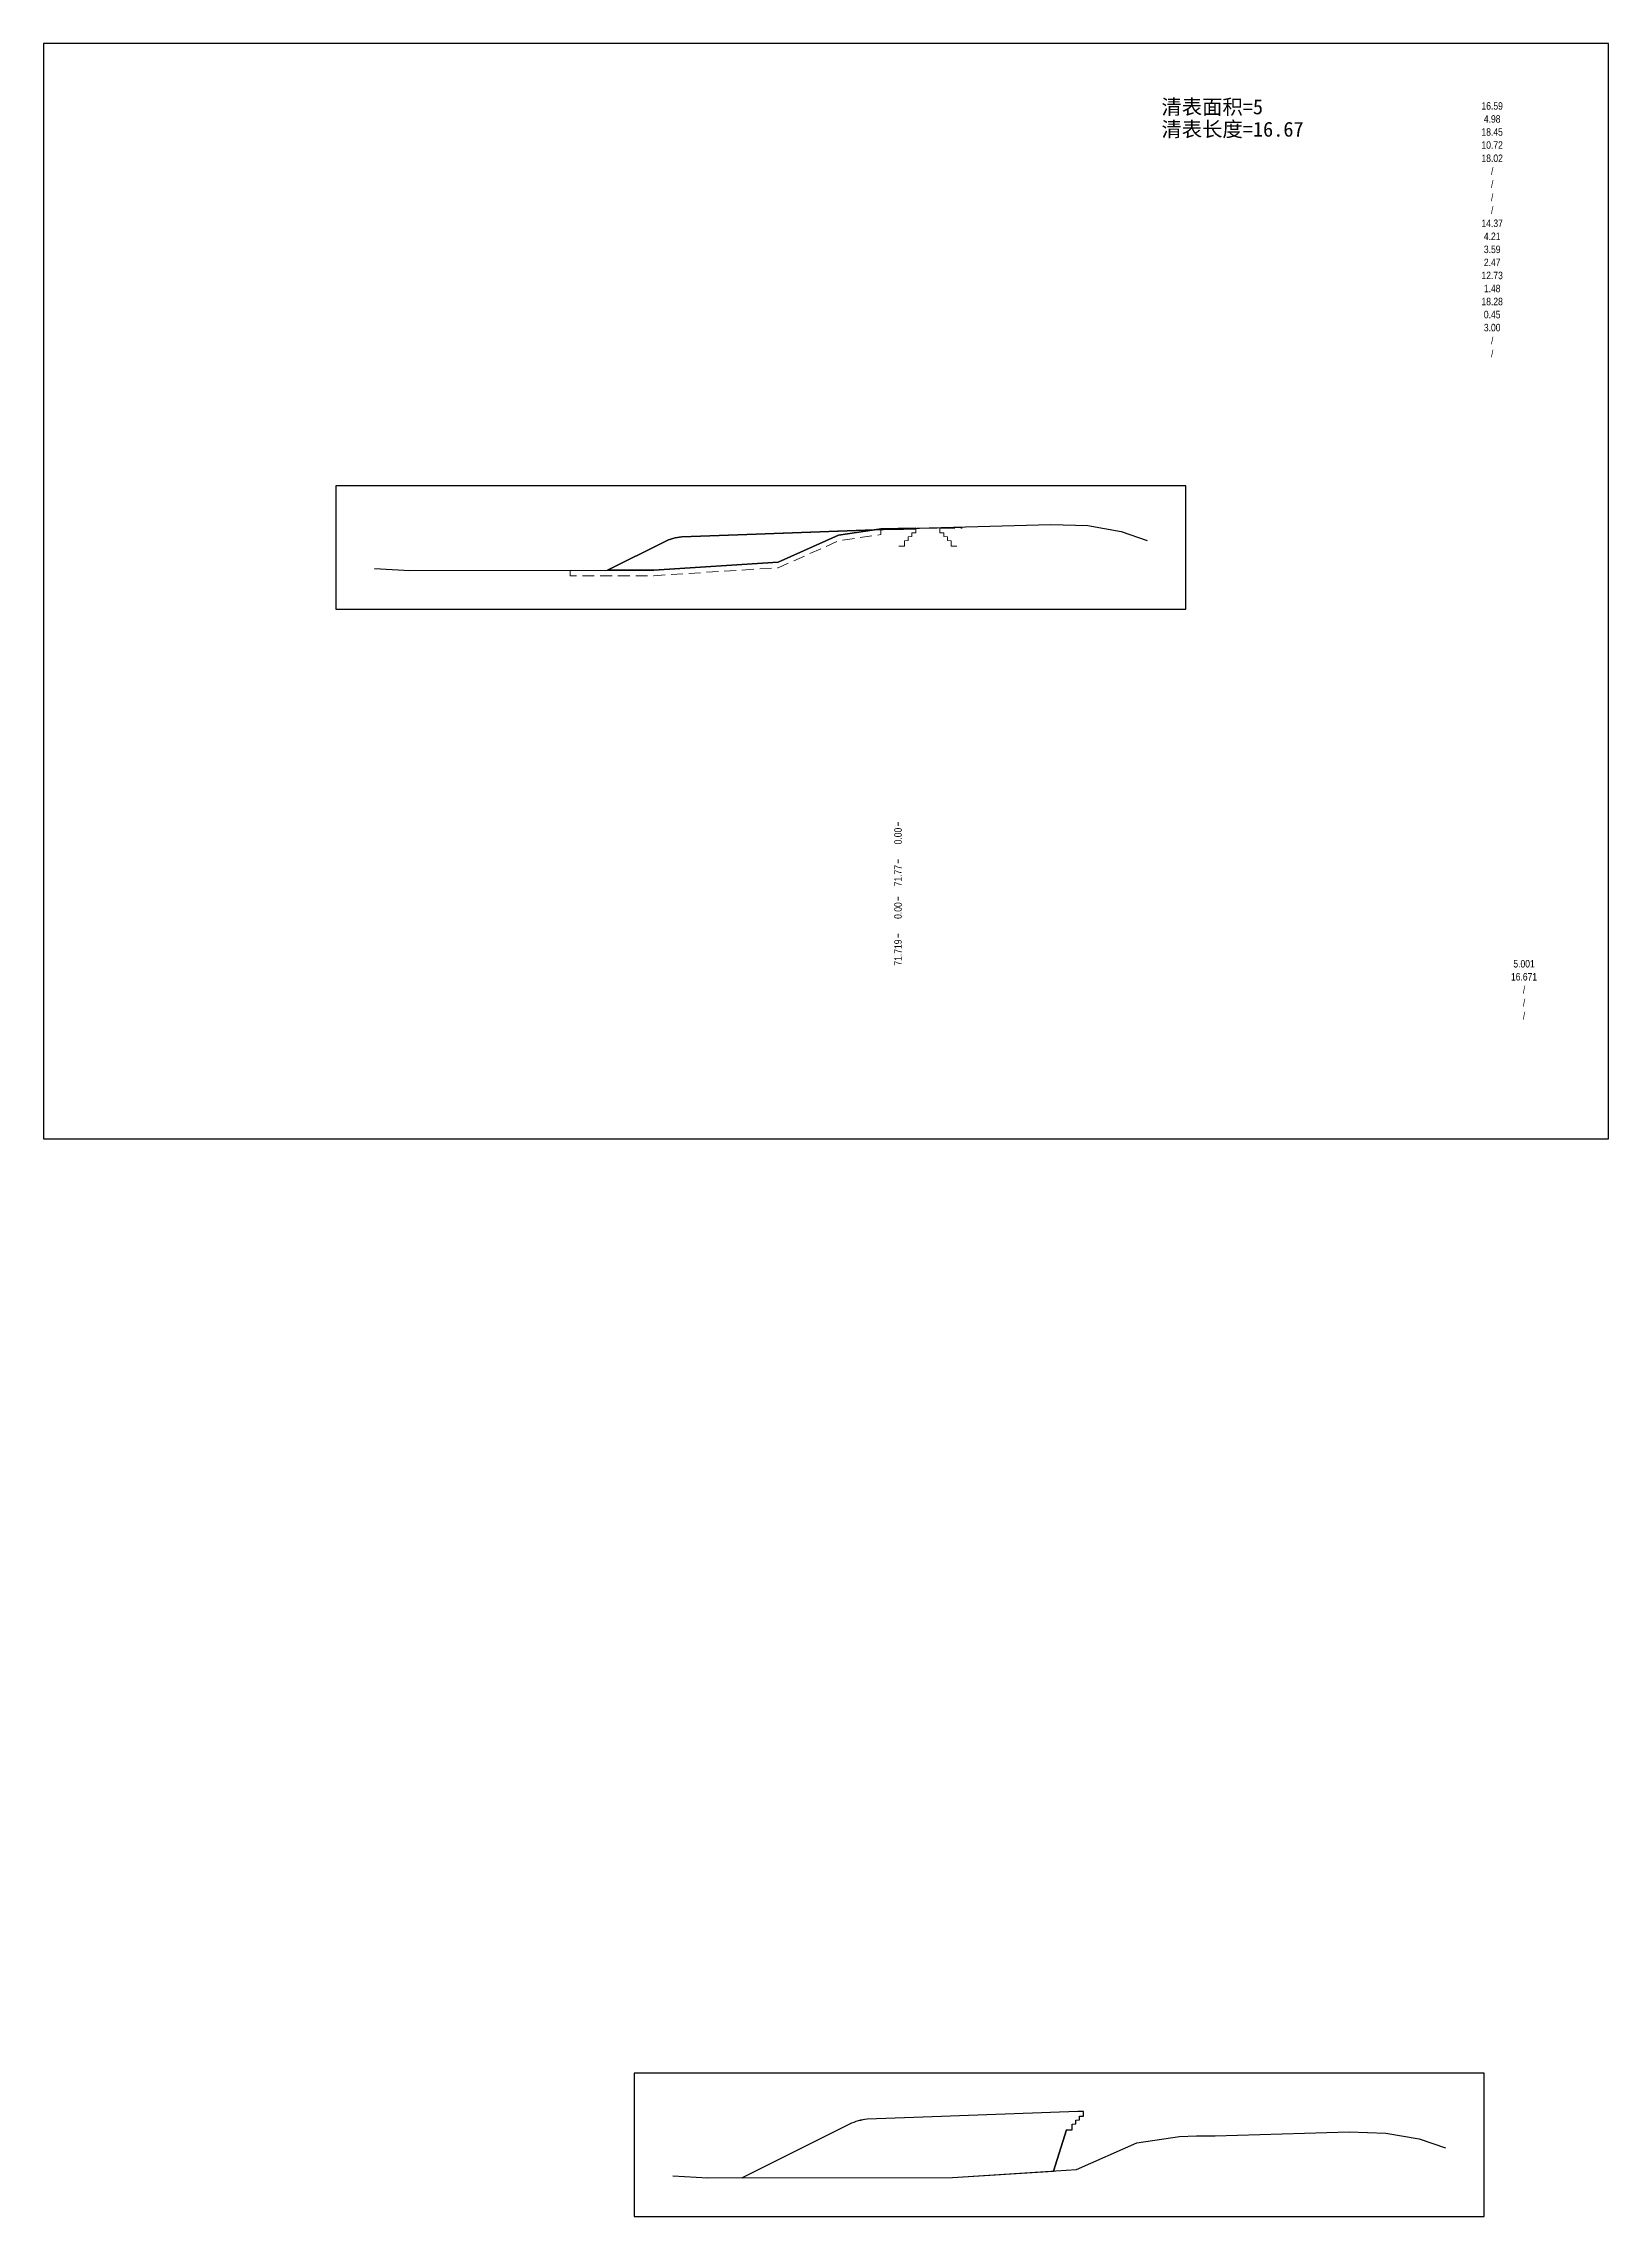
# Model space of a CAD drawing. Header units: millimetres. Extents: x 1358 to 1904, y 1415 to 1532.
# Drawn here: x 1450.7 to 1534.7, y 1415.4 to 1532 of the extents above; entities that cross this region are included whole.
import ezdxf
from ezdxf.enums import TextEntityAlignment as Align

# ---------------------------------------------------------------- set-up
doc = ezdxf.new("R2010")
doc.units = ezdxf.units.MM
doc.linetypes.add('HIDDEN2', pattern=[4.7625, 3.175, -1.5875])
for name, color, linetype in [('Base_point', 7, 'Continuous'), ('区域', 3, 'Continuous'), ('地面线', 7, 'Continuous'), ('数量表', 7, 'Continuous'), ('清表长度', 2, 'Continuous'), ('清表面积', 1, 'Continuous')]:
    doc.layers.add(name, color=color, linetype=linetype)
for name, color, linetype, lineweight in [('填方边坡', 1, 'Continuous', 30), ('工程量01', 7, 'Continuous', 15), ('数据栏', 251, 'Continuous', 15), ('清表', 32, 'HIDDEN2', 20), ('路基', 1, 'Continuous', 30), ('边界', 7, 'Continuous', 13)]:
    doc.layers.add(name, color=color, linetype=linetype, lineweight=lineweight)
doc.styles.get("Standard").update_dxf_attribs({"font": 'SimSun.ttf'})
doc.styles.add('STYLE-ARIAL_NARROW', font='ARIALN.TTF')

msp = doc.modelspace()

# ---------------------------------------------------------------- texts
at = {"layer": '工程量01', "lineweight": 0, "style": 'STYLE-ARIAL_NARROW'}
for s, p in [('16.59', (1528.41, 1528.68)), ('4.98', (1528.41, 1527.98)), ('18.45', (1528.41, 1527.28)), ('10.72', (1528.41, 1526.58)), ('18.02', (1528.41, 1525.87)), ('/', (1528.41, 1525.18)), ('/', (1528.41, 1524.48)), ('/', (1528.41, 1523.77)), ('14.37', (1528.41, 1522.38)), ('/', (1528.41, 1523.08)), ('4.21', (1528.41, 1521.68)), ('3.59', (1528.41, 1520.98)), ('2.47', (1528.41, 1520.28)), ('12.73', (1528.41, 1519.58)), ('1.48', (1528.41, 1518.88)), ('18.28', (1528.41, 1518.18)), ('0.45', (1528.41, 1517.48)), ('3.00', (1528.41, 1516.78)), ('/', (1528.41, 1516.08)), ('/', (1528.41, 1515.38))]:
    msp.add_text(s, height=0.4, dxfattribs=at).set_placement(p, align=Align.MIDDLE_CENTER)
at = {"layer": '清表长度'}
msp.add_text('清表长度=16.67', height=0.8, dxfattribs=at).set_placement((1510.66, 1527.03))
at = {"layer": '清表面积'}
msp.add_text('清表面积=5', height=0.8, dxfattribs=at).set_placement((1510.66, 1528.23))

# ---------------------------------------------------------------- blocks, each defined once
blk = doc.blocks.new('SG')
at = {"layer": '数据栏', "linetype": 'Continuous', "lineweight": 0}
blk.add_line((0, -12), (0, -12.4), dxfattribs=at)
at = {"layer": '数据栏', "style": 'STYLE-ARIAL_NARROW'}
blk.add_attdef('g', text='', height=0.8, rotation=90, dxfattribs=at).set_placement((0, -12.6), align=Align.MIDDLE_RIGHT)
blk = doc.blocks.new('SW')
at = {"layer": '数据栏', "linetype": 'Continuous', "lineweight": 0}
blk.add_line((0, -8), (0, -8.4), dxfattribs=at)
at = {"layer": '数据栏', "style": 'STYLE-ARIAL_NARROW'}
blk.add_attdef('W', text='', height=0.8, rotation=90, dxfattribs=at).set_placement((0, -8.6), align=Align.MIDDLE_RIGHT)
blk = doc.blocks.new('DG')
at = {"layer": '数据栏', "linetype": 'Continuous', "lineweight": 0}
blk.add_line((0, -4), (0, -4.4), dxfattribs=at)
at = {"layer": '数据栏', "style": 'STYLE-ARIAL_NARROW'}
blk.add_attdef('G', text='', height=0.8, rotation=90, dxfattribs=at).set_placement((0, -4.6), align=Align.MIDDLE_RIGHT)
blk = doc.blocks.new('DW')
at = {"layer": '数据栏', "linetype": 'Continuous', "lineweight": 0}
blk.add_line((0, 0), (0, -0.4), dxfattribs=at)
at = {"layer": '数据栏', "style": 'STYLE-ARIAL_NARROW'}
blk.add_attdef('W', text='', height=0.8, rotation=90, dxfattribs=at).set_placement((0, -0.6), align=Align.MIDDLE_RIGHT)
blk = doc.blocks.new('TK')
at = {"color": 4}
blk.add_lwpolyline([(0, 0), (84, 0), (84, 58.8), (0, 58.8)], close=True, dxfattribs=at)
blk = doc.blocks.new('QTY_FRAME')
at = {"layer": '数量表', "style": 'STYLE-ARIAL_NARROW'}
for tag, p in [('QB_AREA', (0, 2.8)), ('QB_LENGTH', (0, 2.1)), ('HT_AREA', (0, 1.4)), ('HT_LENGTH', (0, 0.7)), ('WF_AREA', (0, 0))]:
    blk.add_attdef(tag, text='', height=0.4, dxfattribs=at).set_placement(p, align=Align.MIDDLE_CENTER)
at = {"layer": '数量表', "style": 'STYLE-ARIAL_NARROW', "flags": 1}
blk.add_attdef('FRAME', text='', height=0.4, dxfattribs=at).set_placement((0, -0.7), align=Align.MIDDLE_CENTER)

# ---------------------------------------------------------------- linework, layer by layer
at = {"layer": '区域', "color": 6}
for points in [[(1511.96, 1508.28), (1466.35, 1508.28), (1466.35, 1501.67), (1511.96, 1501.67)], [(1497.47, 1506.01), (1496.52, 1506), (1495.6, 1505.97), (1495.26, 1505.92), (1496.22, 1505.95), (1496.52, 1505.95), (1496.82, 1505.95), (1497.47, 1505.97)], [(1527.98, 1423.08), (1482.36, 1423.08), (1482.36, 1415.38), (1527.98, 1415.38)]]:
    msp.add_lwpolyline(points, close=True, dxfattribs=at)
for points in [[(1497.47, 1505.97), (1496.82, 1505.95), (1496.52, 1505.95), (1496.22, 1505.95), (1495.26, 1505.92), (1493.33, 1505.63), (1490.09, 1504.19), (1483.42, 1503.76), (1480.93, 1503.76), (1483.98, 1505.28, -0.09625), (1484.92, 1505.54), (1484.92, 1505.54), (1487.92, 1505.66), (1495.26, 1505.92), (1495.6, 1505.97), (1496.52, 1506), (1497.47, 1506.01)], [(1490.09, 1504.19), (1493.33, 1505.63), (1495.26, 1505.92), (1487.92, 1505.66), (1484.92, 1505.54, 0.096408), (1483.98, 1505.28), (1480.93, 1503.76), (1483.42, 1503.76)], [(1504.87, 1417.82), (1505.56, 1420.04), (1505.86, 1420.04), (1505.86, 1420.34), (1506.06, 1420.35), (1506.06, 1420.55), (1506.26, 1420.56), (1506.26, 1420.76), (1506.47, 1420.77), (1506.47, 1421.01), (1506.17, 1421.01), (1497.87, 1420.72), (1494.87, 1420.6, 0.096408), (1493.92, 1420.33), (1488.16, 1417.45), (1499.44, 1417.47)]]:
    msp.add_lwpolyline(points, format="xyb", close=True, dxfattribs=at)
at = {"layer": '地面线', "flags": 128}
for points in [[(1468.42, 1503.85), (1470.31, 1503.74), (1483.42, 1503.76), (1490.09, 1504.19), (1493.33, 1505.63), (1495.6, 1505.97), (1496.52, 1506), (1497.53, 1506.01), (1504.72, 1506.21), (1506.7, 1506.15), (1508.49, 1505.83), (1509.89, 1505.35)], [(1484.44, 1417.56), (1486.32, 1417.45), (1499.44, 1417.47), (1506.1, 1417.9), (1509.34, 1419.34), (1511.62, 1419.68), (1512.54, 1419.71), (1513.54, 1419.71), (1520.74, 1419.92), (1522.71, 1419.86), (1524.5, 1419.54), (1525.9, 1419.06)], [(1505.56, 1420.04), (1504.87, 1417.82)]]:
    msp.add_lwpolyline(points, dxfattribs=at)
msp.add_lwpolyline([(1494.87, 1420.6, 0.09625), (1493.92, 1420.33), (1488.16, 1417.45)], format="xyb", dxfattribs=at)
at = {"layer": '填方边坡', "flags": 128}
msp.add_lwpolyline([(1484.92, 1505.54, 0.09625), (1483.98, 1505.28), (1480.93, 1503.76)], format="xyb", dxfattribs=at)
at = {"layer": '清表', "linetype": 'HIDDEN2', "ltscale": 0.2, "flags": 128}
msp.add_lwpolyline([(1478.93, 1503.75), (1478.93, 1503.45), (1483.42, 1503.46), (1490.09, 1503.89), (1493.33, 1505.33), (1495.6, 1505.67), (1495.6, 1505.97), (1496.52, 1506), (1499.97, 1506.01)], dxfattribs=at)
at = {"layer": '路基', "flags": 128}
for points in [[(1498.77, 1506.02), (1499.97, 1506.06)], [(1496.52, 1505.95), (1496.22, 1505.95), (1487.92, 1505.66), (1484.92, 1505.54), (1484.92, 1505.54)], [(1496.52, 1505.95), (1496.82, 1505.95), (1497.47, 1505.97)], [(1506.47, 1421.01), (1506.17, 1421.01), (1497.87, 1420.72), (1494.87, 1420.6), (1494.87, 1420.6)]]:
    msp.add_lwpolyline(points, dxfattribs=at)
at = {"layer": '边界'}
for points in [[(1497.47, 1506.01), (1497.47, 1505.76), (1497.26, 1505.76), (1497.26, 1505.56), (1497.06, 1505.55), (1497.06, 1505.35), (1496.86, 1505.34), (1496.86, 1505.04), (1496.56, 1505.04)], [(1498.77, 1506.01), (1498.77, 1505.76), (1498.98, 1505.76), (1498.98, 1505.56), (1499.18, 1505.55), (1499.18, 1505.35), (1499.38, 1505.34), (1499.38, 1505.04), (1499.68, 1505.04)], [(1506.47, 1421.01), (1506.47, 1420.77), (1506.26, 1420.76), (1506.26, 1420.56), (1506.06, 1420.55), (1506.06, 1420.35), (1505.86, 1420.34), (1505.86, 1420.04), (1505.56, 1420.04)]]:
    msp.add_lwpolyline(points, dxfattribs=at)

# ---------------------------------------------------------------- block references
at = {"color": 4}
msp.add_blockref('TK', (1450.66, 1473.23), dxfattribs=at)
at = {"layer": 'Base_point', "xscale": 0.5, "yscale": 0.5, "zscale": 0.5}
for name, values in [('DW', {'W': '0.00'}), ('DG', {'G': '71.77'}), ('SW', {'W': '0.00'}), ('SG', {'g': '71.719'})]:
    msp.add_blockref(name, (1496.52, 1490.23), dxfattribs=at).add_auto_attribs(values)
at = {"layer": '数量表'}
msp.add_blockref('QTY_FRAME', (1530.12, 1479.83), dxfattribs=at).add_auto_attribs({'QB_AREA': '5.001', 'QB_LENGTH': '16.671', 'HT_AREA': '/', 'HT_LENGTH': '/', 'WF_AREA': '/'})

msp.set_redraw_order([(e.dxf.handle, doc.entitydb.next_handle()) for e in msp.query("TEXT MTEXT ATTDEF DIMENSION ARC_DIMENSION")])  # texts and dimensions are drawn at this point

doc.saveas('drawing.dxf')
